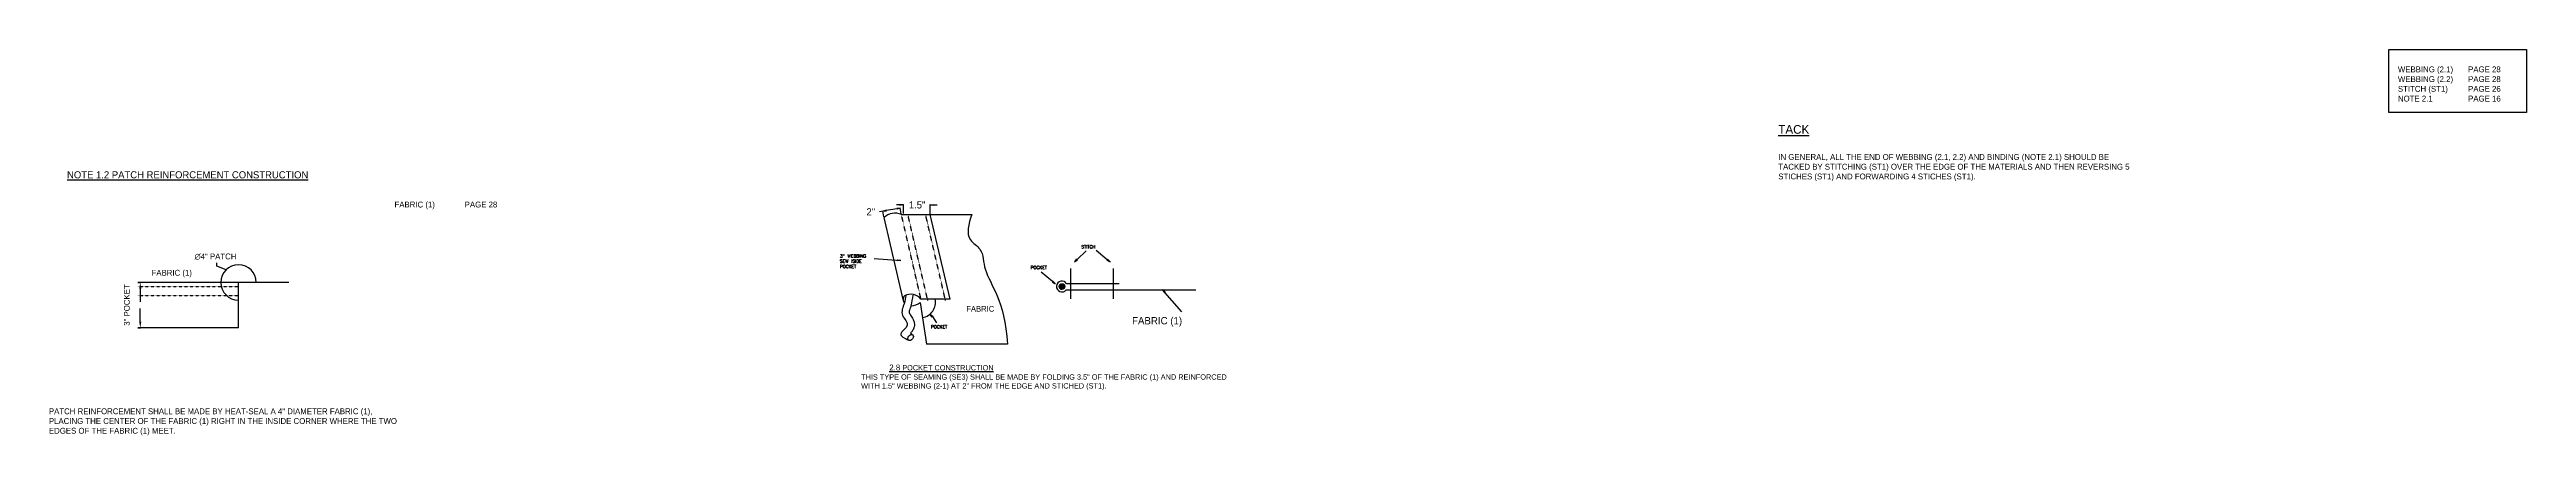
# Model space of a CAD drawing. Header units: inches. Extents: x -1914 to 19746, y -1697 to -663.
# Drawn here: x 18349 to 19746, y -1405 to -1188 of the extents above; entities that cross this region are included whole.
import ezdxf

# ---------------------------------------------------------------- set-up
doc = ezdxf.new("R2010")
doc.units = ezdxf.units.IN
doc.header["$MEASUREMENT"] = 0
doc.linetypes.add('HIDDEN', pattern=[0.375, 0.25, -0.125])
for name, color, linetype in [('DIMENSION', 7, 'Continuous'), ('FINISH', 1, 'Continuous'), ('Object', 7, 'Continuous'), ('STECH', 7, 'HIDDEN'), ('TEXT', 7, 'Continuous'), ('Title Block', 7, 'Continuous')]:
    doc.layers.add(name, color=color, linetype=linetype)
doc.styles.add('style1', font='txt.shx')

# ---------------------------------------------------------------- blocks, each defined once
blk = doc.blocks.new('_OPEN')
at = {"color": 0, "linetype": 'ByBlock'}
for p, q in [((-1, 0.17), (0, 0)), ((0, 0), (-1, -0.17)), ((0, 0), (-1, 0))]:
    blk.add_line(p, q, dxfattribs=at)

msp = doc.modelspace()

# ---------------------------------------------------------------- hatches: boundary and pattern name
at = {"layer": 'Object'}
h = msp.add_hatch(dxfattribs=at)
h.set_pattern_fill('ANSI35', color=256, scale=2, style=0)
h.set_pattern_definition([(135, (32723.40154, -232.5489), (0.35355339, 0.35355339), []), (135, (32723.048, -232.5489), (0.35355339, 0.35355339), [0.625, -0.125, 0, -0.125])])
h.paths.add_polyline_path([(18918.32815, -1321.317, -1), (18921.45031, -1321.317, -1)])

# ---------------------------------------------------------------- linework, layer by layer
at = {"layer": 'DIMENSION'}
for p, q in [((18818.94572, -1278.83395), (18816.97609, -1279.18118)), ((18819.49898, -1281.97235), (18818.90231, -1278.58775)), ((18830.27751, -1328.63109), (18819.58578, -1282.46476)), ((18826.71591, -1277.46416), (18820.91534, -1278.48673)), ((18828.47656, -1275.3502), (18826.47656, -1275.3502)), ((18829.2388, -1280.25533), (18828.64213, -1276.87073)), ((18829.32561, -1280.74774), (18869.00688, -1280.81041)), ((18830.47656, -1280.24956), (18830.47656, -1275.1002)), ((18845.47946, -1280.27325), (18845.47946, -1275.1002)), ((18856.88048, -1328.51344), (18845.47946, -1280.77325)), ((18847.47946, -1275.3502), (18849.47946, -1275.3502)), ((18443.02911, -1309.95605), (18443.02911, -1307.95605)), ((18448.28491, -1311.97106), (18443.02911, -1309.95605)), ((18813.90095, -1305.52999), (18828.98652, -1306.76359)), ((18924.81068, -1311.10595), (18924.81068, -1328.29485)), ((18948.75491, -1311.10595), (18948.75491, -1328.29485)), ((18922.28768, -1323.22443), (18995.35187, -1323.22443)), ((18952.26291, -1319.75622), (18922.52643, -1319.75622)), ((18889.17895, -1353.86472), (18843.5423, -1353.86472))]:
    msp.add_line(p, q, dxfattribs=at)
msp.add_open_spline([(18869.00688, -1280.81041), (18867.35904, -1286.11877), (18864.83952, -1294.23516), (18875.99833, -1300.52121), (18874.72087, -1315.52981), (18887.64459, -1328.75552), (18889.17895, -1353.86472)], degree=3, knots=[0, 0, 0, 0, 14.2408464585, 21.774003175, 33.0946864511, 54.3145376897, 54.3145376897, 54.3145376897, 54.3145376897], dxfattribs=at)
at = {"layer": 'FINISH'}
for p, q in [((18455.35598, -1319.04213), (18398.54054, -1319.04213)), ((18455.35598, -1344.68755), (18455.35598, -1319.04213)), ((18483.70989, -1319.04213), (18455.35598, -1319.04213)), ((18455.35598, -1344.68755), (18398.54054, -1344.68755))]:
    msp.add_line(p, q, dxfattribs=at)
msp.add_arc((18455.35598, -1319.04213), 10, 0, 270, dxfattribs=at)
at = {"layer": 'Object'}
msp.add_line((18856.88512, -1328.51344), (18840.36006, -1328.51344), dxfattribs=at)
at = {"layer": 'Object', "ltscale": 0.01}
for p, q in [((18844.03826, -1328.51344), (18844.03826, -1329.29327)), ((18854.03826, -1328.51344), (18854.03826, -1329.29327))]:
    msp.add_line(p, q, dxfattribs=at)
at = {"layer": 'Object'}
msp.add_circle((18919.88923, -1321.317), 1.56108, dxfattribs=at)
for centre, radius, start, end in [((18825.68268, -1288.62467), 8.66698, 65.34660731, 134.70545967), ((18833.14283, -1328.63109), 2.86532, 134.87180629, 225.12819371), ((18834.61189, -1333.00846), 7.29703, 38.0251216, 118.57835487), ((18919.88923, -1321.317), 3.06445, 30.61842421, 321.50552624)]:
    msp.add_arc(centre, radius, start, end, dxfattribs=at)
at = {"layer": 'Object', "ltscale": 0.01}
for centre, radius, start, end in [((18810.94795, -1324.01845), 21.23902, 341.7728246, 353.56472258), ((18793.59157, -1321.49917), 42.58277, 345.39634236, 353.73103844), ((18839.99917, -1330.30703), 8.58175, 278.55331621, 12.0637862)]:
    msp.add_arc(centre, radius, start, end, dxfattribs=at)
at = {"layer": 'STECH', "ltscale": 0.15}
for p, q in [((18840.38639, -1328.50767), (18829.32561, -1280.74774)), ((18844.03826, -1328.51344), (18832.97747, -1280.75351)), ((18854.03826, -1328.51344), (18842.98113, -1280.7693))]:
    msp.add_line(p, q, dxfattribs=at)
at = {"layer": 'STECH', "ltscale": 0.015}
for p, q in [((18455.35598, -1321.54213), (18398.54054, -1321.54213)), ((18455.35598, -1326.68324), (18398.54054, -1326.68324))]:
    msp.add_line(p, q, dxfattribs=at)
at = {"layer": 'TEXT'}
for p, q in [((18914.58382, -1318.60501), (18908.25209, -1313.34308)), ((18928.41342, -1306.03978), (18933.59962, -1301.12951)), ((18945.47484, -1306.20661), (18939.14311, -1300.94469)), ((18398.60304, -1319.04213), (18400.09362, -1319.04213)), ((18399.91362, -1322.54213), (18399.91362, -1330.02484)), ((18987.56872, -1335.54158), (18976.63318, -1323.22443)), ((18399.91362, -1341.18755), (18399.91362, -1333.70484)), ((18846.87913, -1338.3231), (18849.15603, -1341.76059)), ((18398.60304, -1344.68755), (18400.09362, -1344.68755))]:
    msp.add_line(p, q, dxfattribs=at)
at = {"layer": 'TEXT', "ltscale": 0.015}
msp.add_line((18839.99917, -1330.30703), (18843.5423, -1353.86472), dxfattribs=at)
msp.add_arc((18834.45629, -1323.33641), 8.90578, 272.20289065, 308.49091099, dxfattribs=at)
msp.add_ellipse((18834.54264, -1350.07166), major_axis=(-1.17648, -1.55278), ratio=0.6641691141, dxfattribs=at)
msp.add_spline([(18831.12128, -1330.66171), (18829.99532, -1337.63514), (18832.58827, -1343.33449), (18828.95815, -1347.99758), (18833.36616, -1351.62444)], degree=3, dxfattribs=at)
msp.add_open_spline([(18834.79862, -1332.23561), (18834.66544, -1332.54677), (18834.53838, -1332.84388), (18834.19084, -1333.68271), (18834.00127, -1334.18206), (18833.74409, -1335.02193), (18833.67845, -1335.35877), (18833.64423, -1335.75398), (18833.649, -1335.86675), (18833.66717, -1336.00704), (18833.67701, -1336.05122), (18833.6963, -1336.11417), (18833.70282, -1336.133), (18833.7229, -1336.18447), (18833.74648, -1336.23867), (18833.82651, -1336.39449), (18833.88188, -1336.49362), (18834.09028, -1336.83869), (18834.28578, -1337.13074), (18834.7487, -1337.80954), (18835.01602, -1338.19594), (18835.52062, -1339.01142), (18835.75489, -1339.41824), (18836.1519, -1340.28264), (18836.32034, -1340.71604), (18836.55534, -1341.62951), (18836.63347, -1342.09038), (18836.67093, -1343.09), (18836.62762, -1343.62868), (18836.45593, -1344.36956), (18836.39643, -1344.57395), (18836.26541, -1344.95373), (18836.19334, -1345.13244), (18835.96542, -1345.63766), (18835.79852, -1345.93332), (18835.31101, -1346.69682), (18834.98436, -1347.09278), (18834.5949, -1347.52636), (18834.51725, -1347.61037), (18834.44067, -1347.69146)], degree=3, knots=[0, 0, 0, 0, 0.9310107916, 0.9310107916, 2.7683276829, 2.7683276829, 4.6056445743, 4.6056445743, 5.8493534263, 5.8493534263, 6.680428822, 6.680428822, 7.0344313469, 7.0344313469, 7.5979706549, 7.5979706549, 8.1615099629, 8.1615099629, 9.2830449444, 9.2830449444, 10.4045799259, 10.4045799259, 11.3090883507, 11.3090883507, 12.0356617571, 12.0356617571, 12.638072913, 12.638072913, 13.2404840689, 13.2404840689, 13.4707289528, 13.4707289528, 13.7009738367, 13.7009738367, 14.1614636045, 14.1614636045, 15.0245070108, 15.0245070108, 15.2423682933, 15.2423682933, 15.2423682933, 15.2423682933], dxfattribs=at)
msp.add_open_spline([(18834.44067, -1347.69146), (18834.66553, -1347.80433), (18834.90001, -1347.92044), (18835.83509, -1348.60328)], degree=3, dxfattribs=at)
at = {"layer": 'TEXT'}
for points in [[(18399.33029, -1322.54213), (18400.49696, -1322.54213), (18399.91362, -1319.04213)], [(18399.33029, -1341.18755), (18400.49696, -1341.18755), (18399.91362, -1344.68755)]]:
    msp.add_solid(points, dxfattribs=at)
at = {"layer": 'Title Block'}
msp.add_lwpolyline([(19668.55184, -1187.6713), (19746.1606, -1187.6713), (19746.1606, -1223.26142), (19668.55184, -1223.26142)], close=True, dxfattribs=at)

# ---------------------------------------------------------------- block references
at = {"layer": 'DIMENSION', "yscale": 2, "zscale": 2}
for p, xscale, rotation in [((18818.94572, -1278.83395), 1.999999999999538, 189.9978646467027), ((18828.68554, -1277.11694), 1.999999999999538, 9.997864646702709), ((18845.47946, -1275.3502), 2, 180), ((18828.98652, -1306.76359), 1.999999999999963, 355.3251415488494), ((18976.63318, -1323.22443), -1.999999999999789, 310.7606201420542)]:
    msp.add_blockref('_OPEN', p, dxfattribs=dict(at, xscale=xscale, rotation=rotation))
at = {"layer": 'DIMENSION', "xscale": 2, "yscale": 2, "zscale": 2}
msp.add_blockref('_OPEN', (18830.47656, -1275.3502), dxfattribs=at)
at = {"layer": 'TEXT', "yscale": 2, "zscale": 2}
for p, xscale, rotation in [((18927.0209, -1307.47536), -2.000000000000007, 45.87220988262555), ((18947.0209, -1307.47536), -2.00000000000005, 140.6265026176156), ((18916.12988, -1319.87375), -2.00000000000005, 140.6265026176156), ((18845.40263, -1336.97404), 1.999999999999846, 137.5824709448614)]:
    msp.add_blockref('_OPEN', p, dxfattribs=dict(at, xscale=xscale, rotation=rotation))

# ---------------------------------------------------------------- texts
at = {"layer": 'DIMENSION'}
for s, height, p in [('FABRIC (1)', 3.3, (18406.26267, -1315.23788)), ('FABRIC', 3.232202, (18865.91439, -1335.53715))]:
    msp.add_text(s, height=height, dxfattribs=at).set_placement(p)
at = {"layer": 'DIMENSION', "attachment_point": 5}
for s, insert, char_height in [('2"', (18812.05942, -1279.18118), 4), ('1.5"', (18838.17714, -1275.3502), 4), ('∅4" PATCH', (18442.35588, -1304.49415), 3.3)]:
    msp.add_mtext(s, dxfattribs=dict(at, insert=insert, char_height=char_height))
at = {"layer": 'DIMENSION', "insert": (18392.35367, -1331.79315), "char_height": 3.3, "attachment_point": 5, "rotation": 90}
msp.add_mtext('3" POCKET', dxfattribs=at)
at = {"layer": 'DIMENSION', "linetype": 'Continuous', "insert": (18959.46647, -1338.58742), "char_height": 4.087834, "width": 37.7677724, "attachment_point": 1}
msp.add_mtext('FABRIC (1)', dxfattribs=at)
at = {"layer": 'TEXT', "ltscale": 0.015, "style": 'style1'}
for s, p in [('STITCH', (18930.82083, -1299.84556)), ('POCKET', (18902.26894, -1311.51274)), ('POCKET', (18845.9735, -1345.00013))]:
    msp.add_text(s, height=1.791136, dxfattribs=at).set_placement(p)
at = {"layer": 'TEXT', "attachment_point": 1}
for s, insert, char_height, width in [('\\PWEBBING (2.1)^IPAGE 28\\PWEBBING (2.2)^IPAGE 28\\PSTITCH (ST1)^IPAGE 26\\PNOTE 2.1^I^IPAGE 16', (19673.63536, -1191.70007), 3.3, 210.3834797), ('{\\H1.633x;\\LTACK\\P\\l\\P\\H0.6738x;IN GENERAL, ALL THE END OF WEBBING (2.1, 2.2) AND BINDING (NOTE 2.1) SHOULD BE TACKED BY STITCHING (ST1) OVER THE EDGE OF THE MATERIALS AND THEN REVERSING 5 STICHES (ST1) AND FORWARDING 4 STICHES (ST1).}', (19324.06924, -1230.27594), 3, 199.1939596), ('\\pt91.8192;{\\H1.333x;\\C0;  \\H0.9093x; \\LNOTE 1.2 PATCH REINFORCEMENT CONSTRUCTION\\l\\C256;}', (18353.83812, -1256.32823), 3.3, 268.5928873), ('FABRIC (1)^I ^IPAGE 28', (18543.33544, -1273.45348), 3.3, 210.3834797), ('\\pt91.8192;{\\C0;             \\L2.8\\H0.9091x; POCKET CONSTRUCTION\\l\\PTHIS TYPE OF SEAMING (SE3) SHALL BE MADE BY FOLDING 3.5" OF THE FABRIC (1) AND REINFORCED WITH 1.5" WEBBING (2-1) AT 2" FROM THE EDGE AND STICHED (ST1). }', (18806.57777, -1365.38158), 3.3, 210.3834797), ('\\pt91.8192;{\\H1x;\\C0;PATCH REINFORCEMENT SHALL BE MADE BY HEAT-SEAL A 4" DIAMETER FABRIC (1), PLACING THE CENTER OF THE FABRIC (1) RIGHT IN THE INSIDE CORNER WHERE THE TWO EDGES OF THE FABRIC (1) MEET.\\C256;}', (18348.35447, -1390.06821), 3.3, 198.8767712)]:
    msp.add_mtext(s, dxfattribs=dict(at, insert=insert, char_height=char_height, width=width))
at = {"layer": 'TEXT', "ltscale": 0.01, "insert": (18794.6206, -1303.19491), "char_height": 1.7911358, "width": 18.4848835, "attachment_point": 1, "style": 'style1'}
msp.add_mtext('3" WEBBING SEW ISIDE POCKET', dxfattribs=at)

doc.saveas('drawing.dxf')
